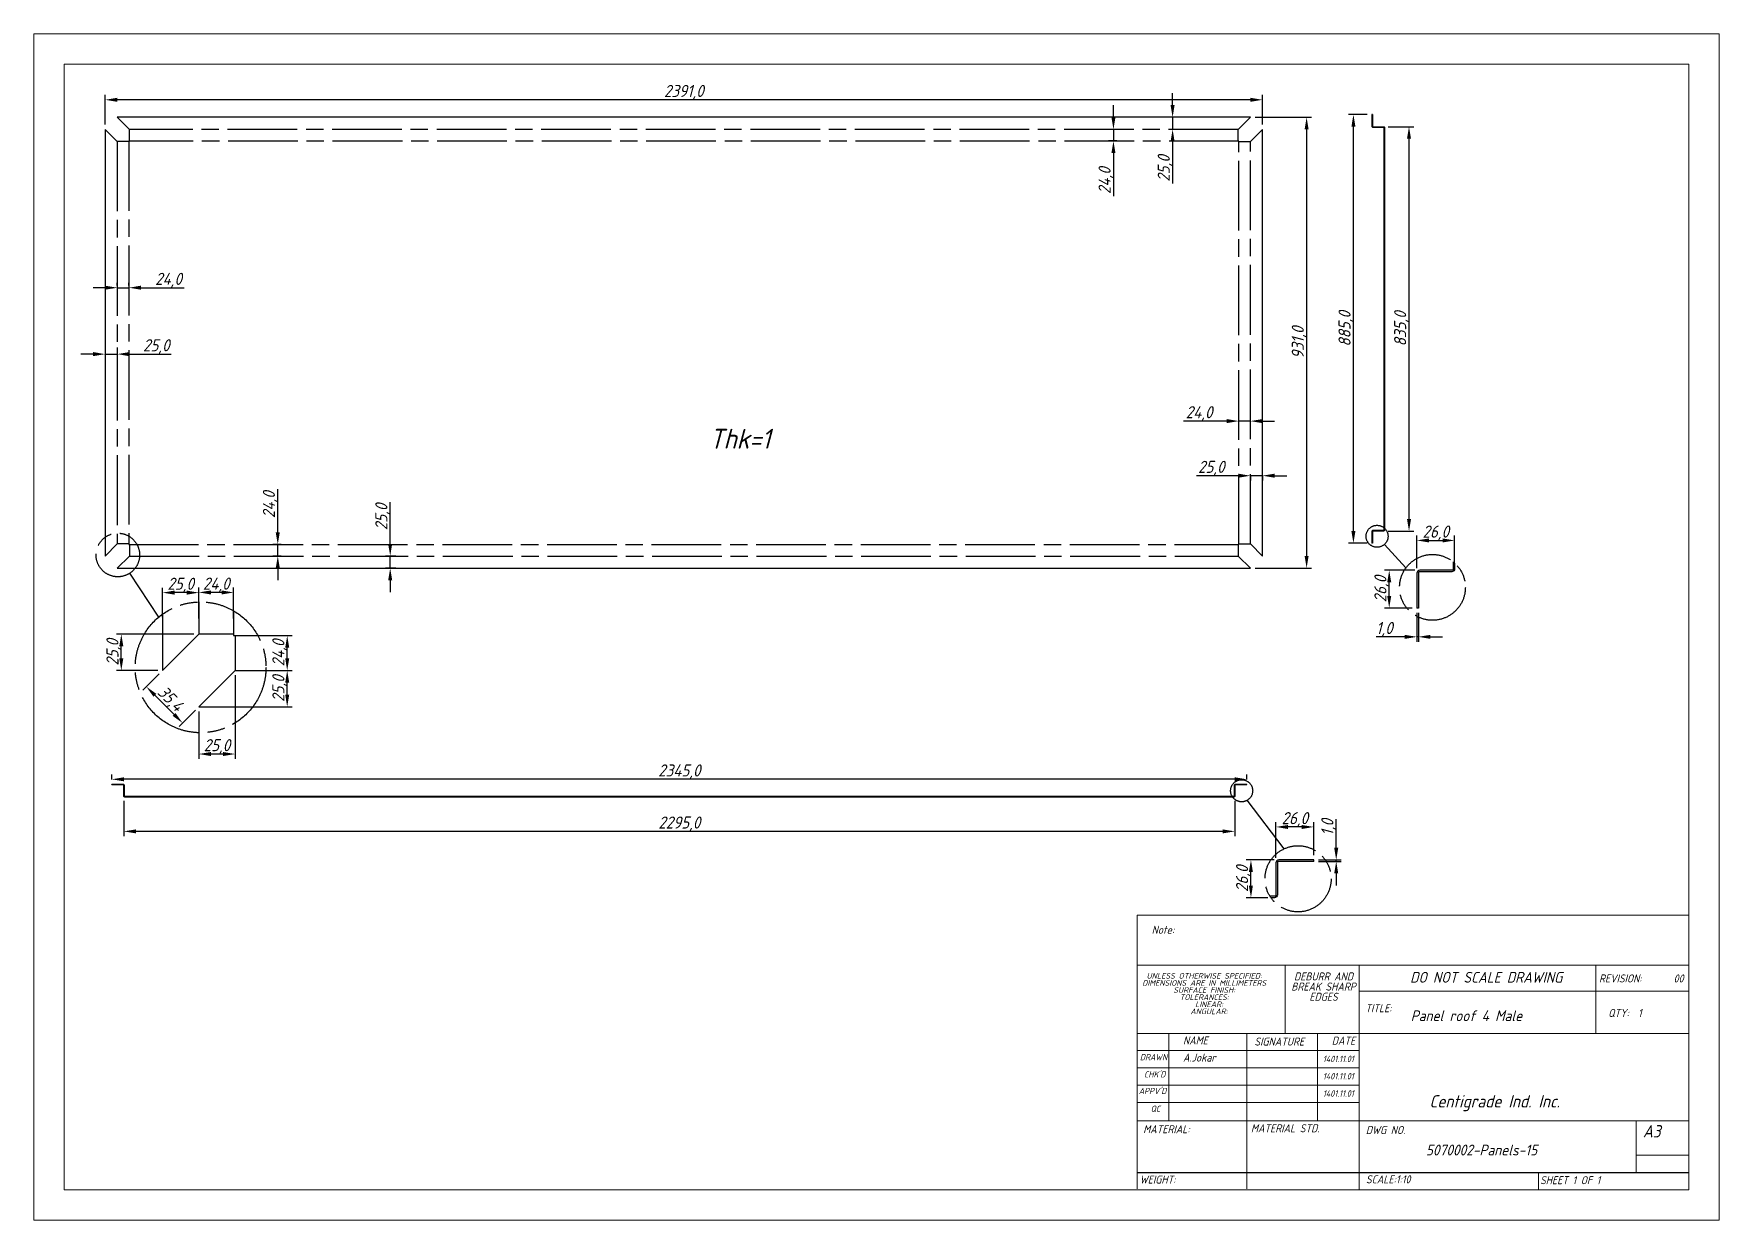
# Model space of a CAD drawing. Header units: inches. Extents: x 18597 to 101525, y -10106 to 51.
# Drawn here: x 63507 to 66990, y -2417 to 33 of the extents above; entities that cross this region are included whole.
import ezdxf

# ---------------------------------------------------------------- set-up
doc = ezdxf.new("R2010")
doc.units = ezdxf.units.IN
doc.header["$LTSCALE"] = 6
doc.header["$MEASUREMENT"] = 0
doc.linetypes.add('ACAD_ISO08W100', pattern=[36, 24, -3, 6, -3])
doc.linetypes.add('SLD-Solid', pattern=[0])
doc.styles.add('GENISO', font='geniso.shx', dxfattribs={"oblique": 15})
doc.dimstyles.new('Scale', dxfattribs={"dimscale": 10, "dimtxt": 2.5, "dimasz": 2.5, "dimexe": 1, "dimexo": 1, "dimgap": 0.1, "dimtad": 1, "dimdec": 1, "dimzin": 0, "dimtxsty": 'GENISO', "dimcen": 2.5, "dimclrd": 1, "dimclre": 1, "dimclrt": 256, "dimadec": 0, "dimazin": 0, "dimtfac": 1, "dimtdec": 1, "dimtmove": 0, "dimatfit": 3, "dimfxl": 1, "dimtzin": 0, "dimlwd": -1, "dimlwe": -1, "dimarcsym": 0})
doc.dimstyles.new('Scale 3', dxfattribs={"dimscale": 10, "dimtxt": 2.5, "dimasz": 2.5, "dimexe": 1, "dimexo": 1, "dimgap": 0.1, "dimtad": 1, "dimdec": 1, "dimlfac": 0.333333, "dimzin": 0, "dimtxsty": 'GENISO', "dimcen": 2.5, "dimclrd": 1, "dimclre": 1, "dimclrt": 256, "dimadec": 0, "dimazin": 0, "dimtfac": 1, "dimtdec": 1, "dimtmove": 0, "dimatfit": 3, "dimfxl": 1, "dimtzin": 0, "dimlwd": -1, "dimlwe": -1, "dimarcsym": 0})

msp = doc.modelspace()

# ---------------------------------------------------------------- texts
at = {"style": 'GENISO', "oblique": 15}
msp.add_text('Thk=1', height=40.989, dxfattribs=at).set_placement((64903.21, -824.11))
at = {"attachment_point": 5, "style": 'GENISO'}
for s, insert, char_height in [('Note:', (65840.24, -1817.67), 16.544), ('UNLESS OTHERWISE SPECIFIED:', (65925.52, -1912.72), 11.5807), ('DEBURR AND', (66171.94, -1913.98), 16.544), ('DO NOT SCALE DRAWING', (66508.04, -1915.72), 22.2706), ('REVISION:       00', (66828.44, -1918.07), 16.5439), ('DIMENSIONS ARE IN MILLIMETERS', (65925.52, -1927.41), 11.5807), ('SURFACE FINISH:', (65925.52, -1942.09), 11.5807), ('BREAK SHARP', (66171.94, -1934.96), 16.5439), ('EDGES', (66171.94, -1955.94), 16.544), ('TOLERANCES:', (65925.52, -1956.77), 11.5807), ('ANGULAR:', (65935.43, -1986.14), 11.581), ('LINEAR:', (65935.43, -1971.46), 11.581), ('TITLE:', (66285.48, -1979.64), 16.544), ('Panel roof 4 Male', (66467.23, -1995.15), 22.2706), ('QTY:  1', (66794.69, -1989.39), 16.544), ('NAME', (65907.34, -2046.17), 16.544), ('SIGNATURE', (66080.55, -2048.53), 16.544), ('DATE', (66213.22, -2046.69), 16.544), ('DRAWN', (65820.79, -2080.71), 12.726), ('A.Jokar', (65915.44, -2081.57), 16.544), ('1401.11.01', (66202.52, -2084.38), 13.235), ("CHK'D", (65823.27, -2116.15), 12.726), ('1401.11.01', (66202.52, -2120.04), 13.235), ("APPV'D", (65818.76, -2150.52), 12.726), ('1401.11.01', (66202.52, -2155.71), 13.235), ('Centigrade Ind. Inc.', (66525.45, -2175.66), 25.4522), ('QC', (65824.82, -2187.02), 12.726), ('MATERIAL:', (65847.49, -2229.46), 16.544), ('MATERIAL STD.', (66092.74, -2227.58), 16.5439), ('DWG NO.', (66300.05, -2231.04), 16.544), ('A3', (66850.06, -2233.67), 25.452), ('5070002-Panels-15', (66498.33, -2272.47), 22.2706), ('WEIGHT:', (65829.3, -2333.36), 16.544), ('SCALE:1:10', (66305.54, -2332.97), 16.544), ('SHEET 1 OF 1', (66681.49, -2334.73), 16.5439)]:
    msp.add_mtext(s, dxfattribs=dict(at, insert=insert, char_height=char_height))

# ---------------------------------------------------------------- blocks, each defined once
blk = doc.blocks.new('*D268')
at = {"color": 1, "transparency": 16777216}
for p, q in [((66030.9, -139.8), (66147, -139.8)), ((66137, -164.8), (66137, -1045.8)), ((66030.9, -1070.8), (66147, -1070.8))]:
    blk.add_line(p, q, dxfattribs=at)
for points in [[(66132.9, -164.8), (66141.2, -164.8), (66137, -139.8)], [(66132.9, -1045.8), (66141.2, -1045.8), (66137, -1070.8)]]:
    blk.add_solid(points, dxfattribs=at)
at = {"layer": 'Defpoints', "color": 0, "transparency": 16777216}
for p in [(66020.9, -139.8), (66020.9, -1070.8), (66137, -1070.8)]:
    blk.add_point(p, dxfattribs=at)
at = {"transparency": 16777216, "insert": (66121.7, -605.3), "char_height": 25, "attachment_point": 5, "rotation": 90, "style": 'GENISO'}
blk.add_mtext('931,0', dxfattribs=at)
blk = doc.blocks.new('*D269')
at = {"color": 1, "transparency": 16777216}
for p, q in [((63654.9, -154.8), (63654.9, -93.7)), ((66020.9, -103.7), (63679.9, -103.7)), ((66045.9, -154.8), (66045.9, -93.7))]:
    blk.add_line(p, q, dxfattribs=at)
for points in [[(63679.9, -99.6), (63679.9, -107.9), (63654.9, -103.7)], [(66020.9, -99.6), (66020.9, -107.9), (66045.9, -103.7)]]:
    blk.add_solid(points, dxfattribs=at)
at = {"layer": 'Defpoints', "color": 0, "transparency": 16777216}
for p in [(63654.9, -103.7), (63654.9, -164.8), (66045.9, -164.8)]:
    blk.add_point(p, dxfattribs=at)
at = {"transparency": 16777216, "insert": (64850.4, -88.4), "char_height": 25, "attachment_point": 5, "style": 'GENISO'}
blk.add_mtext('2391,0', dxfattribs=at)
blk = doc.blocks.new('*D270')
at = {"color": 1, "transparency": 16777216}
for p, q in [((64011.5, -996.8), (64011.5, -907.9)), ((64018.3, -1021.8), (64001.5, -1021.8)), ((64011.5, -1045.8), (64011.5, -1021.8)), ((64018.3, -1045.8), (64001.5, -1045.8)), ((64011.5, -1070.8), (64011.5, -1095.8))]:
    blk.add_line(p, q, dxfattribs=at)
for points in [[(64007.3, -996.8), (64015.7, -996.8), (64011.5, -1021.8)], [(64007.3, -1070.8), (64015.7, -1070.8), (64011.5, -1045.8)]]:
    blk.add_solid(points, dxfattribs=at)
at = {"layer": 'Defpoints', "color": 0, "transparency": 16777216}
for p in [(64011.5, -1021.8), (64028.3, -1021.8), (64028.3, -1045.8)]:
    blk.add_point(p, dxfattribs=at)
at = {"transparency": 16777216, "insert": (63996.1, -939.9), "char_height": 25, "attachment_point": 5, "rotation": 90, "style": 'GENISO'}
blk.add_mtext('24,0', dxfattribs=at)
blk = doc.blocks.new('*D271')
at = {"color": 1, "transparency": 16777216}
for p, q in [((64243.8, -1020.8), (64243.8, -934.4)), ((64255.1, -1045.8), (64233.8, -1045.8)), ((64255.1, -1070.8), (64233.8, -1070.8)), ((64243.8, -1070.8), (64243.8, -1045.8)), ((64243.8, -1095.8), (64243.8, -1120.8))]:
    blk.add_line(p, q, dxfattribs=at)
for points in [[(64239.6, -1020.8), (64247.9, -1020.8), (64243.8, -1045.8)], [(64239.6, -1095.8), (64247.9, -1095.8), (64243.8, -1070.8)]]:
    blk.add_solid(points, dxfattribs=at)
at = {"layer": 'Defpoints', "color": 0, "transparency": 16777216}
for p in [(64243.8, -1045.8), (64265.1, -1045.8), (64265.1, -1070.8)]:
    blk.add_point(p, dxfattribs=at)
at = {"transparency": 16777216, "insert": (64228.4, -965.1), "char_height": 25, "attachment_point": 5, "rotation": 90, "style": 'GENISO'}
blk.add_mtext('25,0', dxfattribs=at)
blk = doc.blocks.new('*D272')
at = {"color": 1, "transparency": 16777216}
for p, q in [((65995.9, -880), (65909.4, -880)), ((66045.9, -880), (66020.9, -880)), ((66020.9, -880.3), (66020.9, -890)), ((66045.9, -880.3), (66045.9, -890)), ((66070.9, -880), (66095.9, -880))]:
    blk.add_line(p, q, dxfattribs=at)
for points in [[(65995.9, -875.8), (65995.9, -884.1), (66020.9, -880)], [(66070.9, -875.8), (66070.9, -884.1), (66045.9, -880)]]:
    blk.add_solid(points, dxfattribs=at)
at = {"layer": 'Defpoints', "color": 0, "transparency": 16777216}
for p in [(66020.9, -870.3), (66045.9, -870.3), (66020.9, -880)]:
    blk.add_point(p, dxfattribs=at)
at = {"transparency": 16777216, "insert": (65940.1, -864.6), "char_height": 25, "attachment_point": 5, "style": 'GENISO'}
blk.add_mtext('25,0', dxfattribs=at)
blk = doc.blocks.new('*D273')
at = {"color": 1, "transparency": 16777216}
for p, q in [((65996.9, -764.6), (65996.9, -757.2)), ((66020.9, -764.6), (66020.9, -757.2)), ((65971.9, -767.2), (65882.9, -767.2)), ((66020.9, -767.2), (65996.9, -767.2)), ((66045.9, -767.2), (66070.9, -767.2))]:
    blk.add_line(p, q, dxfattribs=at)
for points in [[(65971.9, -763), (65971.9, -771.4), (65996.9, -767.2)], [(66045.9, -763), (66045.9, -771.4), (66020.9, -767.2)]]:
    blk.add_solid(points, dxfattribs=at)
at = {"layer": 'Defpoints', "color": 0, "transparency": 16777216}
for p in [(65996.9, -767.2), (65996.9, -774.6), (66020.9, -774.6)]:
    blk.add_point(p, dxfattribs=at)
at = {"transparency": 16777216, "insert": (65914.9, -751.8), "char_height": 25, "attachment_point": 5, "style": 'GENISO'}
blk.add_mtext('24,0', dxfattribs=at)
blk = doc.blocks.new('*D274')
at = {"color": 1, "transparency": 16777216}
for p, q in [((65737.9, -139.8), (65737.9, -114.8)), ((65745.3, -164.8), (65727.9, -164.8)), ((65737.9, -164.8), (65737.9, -188.8)), ((65745.3, -188.8), (65727.9, -188.8)), ((65737.9, -213.8), (65737.9, -302.8))]:
    blk.add_line(p, q, dxfattribs=at)
for points in [[(65733.8, -139.8), (65742.1, -139.8), (65737.9, -164.8)], [(65733.8, -213.8), (65742.1, -213.8), (65737.9, -188.8)]]:
    blk.add_solid(points, dxfattribs=at)
at = {"layer": 'Defpoints', "color": 0, "transparency": 16777216}
for p in [(65755.3, -164.8), (65737.9, -188.8), (65755.3, -188.8)]:
    blk.add_point(p, dxfattribs=at)
at = {"transparency": 16777216, "insert": (65722.6, -270.8), "char_height": 25, "attachment_point": 5, "rotation": 90, "style": 'GENISO'}
blk.add_mtext('24,0', dxfattribs=at)
blk = doc.blocks.new('*D275')
at = {"color": 1, "transparency": 16777216}
for p, q in [((65860.2, -114.8), (65860.2, -89.8)), ((65860.2, -139.8), (65860.2, -164.8)), ((65860.2, -189.8), (65860.2, -276.3))]:
    blk.add_line(p, q, dxfattribs=at)
for points in [[(65856, -114.8), (65864.3, -114.8), (65860.2, -139.8)], [(65856, -189.8), (65864.3, -189.8), (65860.2, -164.8)]]:
    blk.add_solid(points, dxfattribs=at)
at = {"layer": 'Defpoints', "color": 0, "transparency": 16777216}
for p in [(65860.2, -139.8), (65860.2, -164.8), (65860.2, -164.8)]:
    blk.add_point(p, dxfattribs=at)
at = {"transparency": 16777216, "insert": (65844.8, -245.6), "char_height": 25, "attachment_point": 5, "rotation": 90, "style": 'GENISO'}
blk.add_mtext('25,0', dxfattribs=at)
blk = doc.blocks.new('*D276')
at = {"color": 1, "transparency": 16777216}
for p, q in [((63654.9, -615.3), (63654.9, -638.9)), ((63679.9, -615.3), (63679.9, -638.9)), ((63629.9, -628.9), (63604.9, -628.9)), ((63654.9, -628.9), (63679.9, -628.9)), ((63704.9, -628.9), (63791.3, -628.9))]:
    blk.add_line(p, q, dxfattribs=at)
for points in [[(63629.9, -624.7), (63629.9, -633.1), (63654.9, -628.9)], [(63704.9, -624.7), (63704.9, -633.1), (63679.9, -628.9)]]:
    blk.add_solid(points, dxfattribs=at)
at = {"layer": 'Defpoints', "color": 0, "transparency": 16777216}
for p in [(63654.9, -605.3), (63679.9, -605.3), (63679.9, -628.9)]:
    blk.add_point(p, dxfattribs=at)
at = {"transparency": 16777216, "insert": (63760.6, -613.5), "char_height": 25, "attachment_point": 5, "style": 'GENISO'}
blk.add_mtext('25,0', dxfattribs=at)
blk = doc.blocks.new('*D277')
at = {"color": 1, "transparency": 16777216}
for p, q in [((63679.9, -487.1), (63679.9, -481.8)), ((63703.9, -487.1), (63703.9, -481.8)), ((63654.9, -491.8), (63629.9, -491.8)), ((63679.9, -491.8), (63703.9, -491.8)), ((63728.9, -491.8), (63817.8, -491.8))]:
    blk.add_line(p, q, dxfattribs=at)
for points in [[(63654.9, -487.6), (63654.9, -495.9), (63679.9, -491.8)], [(63728.9, -487.6), (63728.9, -495.9), (63703.9, -491.8)]]:
    blk.add_solid(points, dxfattribs=at)
at = {"layer": 'Defpoints', "color": 0, "transparency": 16777216}
for p in [(63679.9, -497.1), (63703.9, -491.8), (63703.9, -497.1)]:
    blk.add_point(p, dxfattribs=at)
at = {"transparency": 16777216, "insert": (63785.8, -476.4), "char_height": 25, "attachment_point": 5, "style": 'GENISO'}
blk.add_mtext('24,0', dxfattribs=at)
blk = doc.blocks.new('*D278')
at = {"color": 1, "transparency": 16777216}
for p, q in [((66360.9, -1075.2), (66297.7, -1075.2)), ((66307.7, -1128.2), (66307.7, -1100.2)), ((66354.9, -1153.2), (66297.7, -1153.2))]:
    blk.add_line(p, q, dxfattribs=at)
for points in [[(66303.6, -1100.2), (66311.9, -1100.2), (66307.7, -1075.2)], [(66303.6, -1128.2), (66311.9, -1128.2), (66307.7, -1153.2)]]:
    blk.add_solid(points, dxfattribs=at)
at = {"layer": 'Defpoints', "color": 0, "transparency": 16777216}
for p in [(66307.7, -1075.2), (66370.9, -1075.2), (66364.9, -1153.2)]:
    blk.add_point(p, dxfattribs=at)
at = {"transparency": 16777216, "insert": (66292.4, -1114.2), "char_height": 25, "attachment_point": 5, "rotation": 90, "style": 'GENISO'}
blk.add_mtext('26,0', dxfattribs=at)
blk = doc.blocks.new('*D279')
at = {"color": 1, "transparency": 16777216}
for p, q in [((66364.9, -1071.2), (66364.9, -1003.6)), ((66442.9, -1062.2), (66442.9, -1003.6)), ((66389.9, -1013.6), (66417.9, -1013.6))]:
    blk.add_line(p, q, dxfattribs=at)
for points in [[(66389.9, -1009.5), (66389.9, -1017.8), (66364.9, -1013.6)], [(66417.9, -1009.5), (66417.9, -1017.8), (66442.9, -1013.6)]]:
    blk.add_solid(points, dxfattribs=at)
at = {"layer": 'Defpoints', "color": 0, "transparency": 16777216}
for p in [(66442.9, -1013.6), (66442.9, -1072.2), (66364.9, -1081.2)]:
    blk.add_point(p, dxfattribs=at)
at = {"transparency": 16777216, "insert": (66403.9, -998.3), "char_height": 25, "attachment_point": 5, "style": 'GENISO'}
blk.add_mtext('26,0', dxfattribs=at)
blk = doc.blocks.new('*D280')
at = {"color": 1, "transparency": 16777216}
for p, q in [((66364.9, -1163.2), (66364.9, -1222.7)), ((66367.9, -1163.2), (66367.9, -1222.7)), ((66339.9, -1212.7), (66280.6, -1212.7)), ((66367.9, -1212.7), (66364.9, -1212.7)), ((66392.9, -1212.7), (66417.9, -1212.7))]:
    blk.add_line(p, q, dxfattribs=at)
for points in [[(66339.9, -1208.6), (66339.9, -1216.9), (66364.9, -1212.7)], [(66392.9, -1208.6), (66392.9, -1216.9), (66367.9, -1212.7)]]:
    blk.add_solid(points, dxfattribs=at)
at = {"layer": 'Defpoints', "color": 0, "transparency": 16777216}
for p in [(66364.9, -1153.2), (66367.9, -1153.2), (66364.9, -1212.7)]:
    blk.add_point(p, dxfattribs=at)
at = {"transparency": 16777216, "insert": (66297.7, -1197.4), "char_height": 25, "attachment_point": 5, "style": 'GENISO'}
blk.add_mtext('1,0', dxfattribs=at)
blk = doc.blocks.new('*D281')
at = {"color": 1, "transparency": 16777216}
for p, q in [((66073.7, -1669.4), (66073.7, -1595.3)), ((66151.7, -1663.4), (66151.7, -1595.3)), ((66126.7, -1605.3), (66098.7, -1605.3))]:
    blk.add_line(p, q, dxfattribs=at)
for points in [[(66098.7, -1601.2), (66098.7, -1609.5), (66073.7, -1605.3)], [(66126.7, -1601.2), (66126.7, -1609.5), (66151.7, -1605.3)]]:
    blk.add_solid(points, dxfattribs=at)
at = {"layer": 'Defpoints', "color": 0, "transparency": 16777216}
for p in [(66073.7, -1605.3), (66073.7, -1679.4), (66151.7, -1673.4)]:
    blk.add_point(p, dxfattribs=at)
at = {"transparency": 16777216, "insert": (66112.7, -1590), "char_height": 25, "attachment_point": 5, "style": 'GENISO'}
blk.add_mtext('26,0', dxfattribs=at)
blk = doc.blocks.new('*D282')
at = {"color": 1, "transparency": 16777216}
for p, q in [((66069.7, -1673.4), (66012, -1673.4)), ((66022, -1726.4), (66022, -1698.4)), ((66057, -1751.4), (66012, -1751.4))]:
    blk.add_line(p, q, dxfattribs=at)
for points in [[(66017.8, -1698.4), (66026.1, -1698.4), (66022, -1673.4)], [(66017.8, -1726.4), (66026.1, -1726.4), (66022, -1751.4)]]:
    blk.add_solid(points, dxfattribs=at)
at = {"layer": 'Defpoints', "color": 0, "transparency": 16777216}
for p in [(66022, -1673.4), (66079.7, -1673.4), (66067, -1751.4)]:
    blk.add_point(p, dxfattribs=at)
at = {"transparency": 16777216, "insert": (66006.6, -1712.4), "char_height": 25, "attachment_point": 5, "rotation": 90, "style": 'GENISO'}
blk.add_mtext('26,0', dxfattribs=at)
blk = doc.blocks.new('*D283')
at = {"color": 1, "transparency": 16777216}
for p, q in [((66198.2, -1648.4), (66198.2, -1589.1)), ((66161.7, -1673.4), (66208.2, -1673.4)), ((66161.7, -1676.4), (66208.2, -1676.4)), ((66198.2, -1676.4), (66198.2, -1673.4)), ((66198.2, -1701.4), (66198.2, -1726.4))]:
    blk.add_line(p, q, dxfattribs=at)
for points in [[(66194, -1648.4), (66202.4, -1648.4), (66198.2, -1673.4)], [(66194, -1701.4), (66202.4, -1701.4), (66198.2, -1676.4)]]:
    blk.add_solid(points, dxfattribs=at)
at = {"layer": 'Defpoints', "color": 0, "transparency": 16777216}
for p in [(66151.7, -1673.4), (66151.7, -1676.4), (66198.2, -1673.4)]:
    blk.add_point(p, dxfattribs=at)
at = {"transparency": 16777216, "insert": (66182.8, -1606.2), "char_height": 25, "attachment_point": 5, "rotation": 90, "style": 'GENISO'}
blk.add_mtext('1,0', dxfattribs=at)
blk = doc.blocks.new('*D284')
at = {"color": 1, "transparency": 16777216}
for p, q in [((63693.6, -1551.6), (63693.6, -1624.4)), ((65988.6, -1551.6), (65988.6, -1624.4)), ((65963.6, -1614.4), (63718.6, -1614.4))]:
    blk.add_line(p, q, dxfattribs=at)
for points in [[(63718.6, -1610.3), (63718.6, -1618.6), (63693.6, -1614.4)], [(65963.6, -1610.3), (65963.6, -1618.6), (65988.6, -1614.4)]]:
    blk.add_solid(points, dxfattribs=at)
at = {"layer": 'Defpoints', "color": 0, "transparency": 16777216}
for p in [(63693.6, -1541.6), (65988.6, -1541.6), (63693.6, -1614.4)]:
    blk.add_point(p, dxfattribs=at)
at = {"transparency": 16777216, "insert": (64841.1, -1599.1), "char_height": 25, "attachment_point": 5, "style": 'GENISO'}
blk.add_mtext('2295,0', dxfattribs=at)
blk = doc.blocks.new('*D285')
at = {"color": 1, "transparency": 16777216}
for p, q in [((66305.8, -159.3), (66358.6, -159.3)), ((66348.6, -969.3), (66348.6, -184.3)), ((66305.8, -994.3), (66358.6, -994.3))]:
    blk.add_line(p, q, dxfattribs=at)
for points in [[(66344.4, -184.3), (66352.8, -184.3), (66348.6, -159.3)], [(66344.4, -969.3), (66352.8, -969.3), (66348.6, -994.3)]]:
    blk.add_solid(points, dxfattribs=at)
at = {"layer": 'Defpoints', "color": 0, "transparency": 16777216}
for p in [(66295.8, -159.3), (66348.6, -159.3), (66295.8, -994.3)]:
    blk.add_point(p, dxfattribs=at)
at = {"transparency": 16777216, "insert": (66333.2, -576.8), "char_height": 25, "attachment_point": 5, "rotation": 90, "style": 'GENISO'}
blk.add_mtext('835,0', dxfattribs=at)
blk = doc.blocks.new('*D286')
at = {"color": 1, "transparency": 16777216}
for p, q in [((63965.2, -1282.2), (64041, -1282.2)), ((64031, -1332.2), (64031, -1307.2)), ((63960.7, -1357.2), (64041, -1357.2))]:
    blk.add_line(p, q, dxfattribs=at)
for points in [[(64026.9, -1307.2), (64035.2, -1307.2), (64031, -1282.2)], [(64026.9, -1332.2), (64035.2, -1332.2), (64031, -1357.2)]]:
    blk.add_solid(points, dxfattribs=at)
at = {"layer": 'Defpoints', "color": 0, "transparency": 16777216}
for p in [(63955.2, -1282.2), (64031, -1282.2), (63950.7, -1357.2)]:
    blk.add_point(p, dxfattribs=at)
at = {"transparency": 16777216, "insert": (64015.7, -1319.7), "char_height": 25, "attachment_point": 5, "rotation": 90, "style": 'GENISO'}
blk.add_mtext('25,0', dxfattribs=at)
blk = doc.blocks.new('*D287')
at = {"color": 1, "transparency": 16777216}
for p, q in [((63773.4, -1172.4), (63773.4, -1111.4)), ((63848.4, -1130.7), (63848.4, -1111.4)), ((63823.4, -1121.4), (63798.4, -1121.4))]:
    blk.add_line(p, q, dxfattribs=at)
for points in [[(63798.4, -1117.2), (63798.4, -1125.6), (63773.4, -1121.4)], [(63823.4, -1117.2), (63823.4, -1125.6), (63848.4, -1121.4)]]:
    blk.add_solid(points, dxfattribs=at)
at = {"layer": 'Defpoints', "color": 0, "transparency": 16777216}
for p in [(63773.4, -1121.4), (63848.4, -1140.7), (63773.4, -1182.4)]:
    blk.add_point(p, dxfattribs=at)
at = {"transparency": 16777216, "insert": (63810.9, -1106), "char_height": 25, "attachment_point": 5, "style": 'GENISO'}
blk.add_mtext('25,0', dxfattribs=at)
blk = doc.blocks.new('*D288')
at = {"color": 1, "transparency": 16777216}
for p, q in [((63848.4, -1174.7), (63848.4, -1111)), ((63920.4, -1174.7), (63920.4, -1111)), ((63895.4, -1121), (63873.4, -1121))]:
    blk.add_line(p, q, dxfattribs=at)
for points in [[(63873.4, -1116.9), (63873.4, -1125.2), (63848.4, -1121)], [(63895.4, -1116.9), (63895.4, -1125.2), (63920.4, -1121)]]:
    blk.add_solid(points, dxfattribs=at)
at = {"layer": 'Defpoints', "color": 0, "transparency": 16777216}
for p in [(63848.4, -1121), (63848.4, -1184.7), (63920.4, -1184.7)]:
    blk.add_point(p, dxfattribs=at)
at = {"transparency": 16777216, "insert": (63884.4, -1105.7), "char_height": 25, "attachment_point": 5, "style": 'GENISO'}
blk.add_mtext('24,0', dxfattribs=at)
blk = doc.blocks.new('*D289')
at = {"color": 1, "transparency": 16777216}
for p, q in [((63952.6, -1210.2), (64041, -1210.2)), ((64031, -1257.2), (64031, -1235.2)), ((63952.6, -1282.2), (64041, -1282.2))]:
    blk.add_line(p, q, dxfattribs=at)
for points in [[(64026.9, -1235.2), (64035.2, -1235.2), (64031, -1210.2)], [(64026.9, -1257.2), (64035.2, -1257.2), (64031, -1282.2)]]:
    blk.add_solid(points, dxfattribs=at)
at = {"layer": 'Defpoints', "color": 0, "transparency": 16777216}
for p in [(63942.6, -1210.2), (64031, -1210.2), (63942.6, -1282.2)]:
    blk.add_point(p, dxfattribs=at)
at = {"transparency": 16777216, "insert": (64015.7, -1246.2), "char_height": 25, "attachment_point": 5, "rotation": 90, "style": 'GENISO'}
blk.add_mtext('24,0', dxfattribs=at)
blk = doc.blocks.new('*D290')
at = {"color": 1, "transparency": 16777216}
for p, q in [((63766.3, -1289.3), (63732.9, -1322.7)), ((63797.3, -1373), (63757.6, -1333.3)), ((63841.3, -1364.3), (63807.9, -1397.7))]:
    blk.add_line(p, q, dxfattribs=at)
for points in [[(63760.6, -1330.4), (63754.7, -1336.3), (63739.9, -1315.6)], [(63800.2, -1370), (63794.3, -1375.9), (63814.9, -1390.6)]]:
    blk.add_solid(points, dxfattribs=at)
at = {"layer": 'Defpoints', "color": 0, "transparency": 16777216}
for p in [(63773.4, -1282.2), (63739.9, -1315.6), (63848.4, -1357.2)]:
    blk.add_point(p, dxfattribs=at)
at = {"transparency": 16777216, "insert": (63788.3, -1342.3), "char_height": 25, "attachment_point": 5, "rotation": 315, "style": 'GENISO'}
blk.add_mtext('35,4', dxfattribs=at)
blk = doc.blocks.new('*D291')
at = {"color": 1, "transparency": 16777216}
for p, q in [((63838.4, -1207.2), (63678.3, -1207.2)), ((63688.3, -1257.2), (63688.3, -1232.2)), ((63763.4, -1282.2), (63678.3, -1282.2))]:
    blk.add_line(p, q, dxfattribs=at)
for points in [[(63684.1, -1232.2), (63692.5, -1232.2), (63688.3, -1207.2)], [(63684.1, -1257.2), (63692.5, -1257.2), (63688.3, -1282.2)]]:
    blk.add_solid(points, dxfattribs=at)
at = {"layer": 'Defpoints', "color": 0, "transparency": 16777216}
for p in [(63688.3, -1207.2), (63848.4, -1207.2), (63773.4, -1282.2)]:
    blk.add_point(p, dxfattribs=at)
at = {"transparency": 16777216, "insert": (63672.9, -1244.7), "char_height": 25, "attachment_point": 5, "rotation": 90, "style": 'GENISO'}
blk.add_mtext('25,0', dxfattribs=at)
blk = doc.blocks.new('*D292')
at = {"color": 1, "transparency": 16777216}
for p, q in [((63923.4, -1292.2), (63923.4, -1464.7)), ((63848.4, -1367.2), (63848.4, -1464.7)), ((63898.4, -1454.7), (63873.4, -1454.7))]:
    blk.add_line(p, q, dxfattribs=at)
for points in [[(63873.4, -1450.5), (63873.4, -1458.9), (63848.4, -1454.7)], [(63898.4, -1450.5), (63898.4, -1458.9), (63923.4, -1454.7)]]:
    blk.add_solid(points, dxfattribs=at)
at = {"layer": 'Defpoints', "color": 0, "transparency": 16777216}
for p in [(63923.4, -1282.2), (63848.4, -1357.2), (63848.4, -1454.7)]:
    blk.add_point(p, dxfattribs=at)
at = {"transparency": 16777216, "insert": (63885.9, -1439.3), "char_height": 25, "attachment_point": 5, "style": 'GENISO'}
blk.add_mtext('25,0', dxfattribs=at)
blk = doc.blocks.new('*D293')
at = {"color": 1, "transparency": 16777216}
for p, q in [((66261.8, -134.3), (66223.7, -134.3)), ((66233.7, -994.3), (66233.7, -159.3)), ((66261.8, -1019.3), (66223.7, -1019.3))]:
    blk.add_line(p, q, dxfattribs=at)
for points in [[(66229.6, -159.3), (66237.9, -159.3), (66233.7, -134.3)], [(66229.6, -994.3), (66237.9, -994.3), (66233.7, -1019.3)]]:
    blk.add_solid(points, dxfattribs=at)
at = {"layer": 'Defpoints', "color": 0, "transparency": 16777216}
for p in [(66233.7, -134.3), (66271.8, -134.3), (66271.8, -1019.3)]:
    blk.add_point(p, dxfattribs=at)
at = {"transparency": 16777216, "insert": (66218.3, -576.8), "char_height": 25, "attachment_point": 5, "rotation": 90, "style": 'GENISO'}
blk.add_mtext('885,0', dxfattribs=at)
blk = doc.blocks.new('*D294')
at = {"color": 1, "transparency": 16777216}
for p, q in [((63668.6, -1507.6), (63668.6, -1496.9)), ((66013.6, -1507.6), (66013.6, -1496.9)), ((65988.6, -1506.9), (63693.6, -1506.9))]:
    blk.add_line(p, q, dxfattribs=at)
for points in [[(63693.6, -1502.7), (63693.6, -1511), (63668.6, -1506.9)], [(65988.6, -1502.7), (65988.6, -1511), (66013.6, -1506.9)]]:
    blk.add_solid(points, dxfattribs=at)
at = {"layer": 'Defpoints', "color": 0, "transparency": 16777216}
for p in [(63668.6, -1506.9), (63668.6, -1517.6), (66013.6, -1517.6)]:
    blk.add_point(p, dxfattribs=at)
at = {"transparency": 16777216, "insert": (64841.1, -1491.5), "char_height": 25, "attachment_point": 5, "style": 'GENISO'}
blk.add_mtext('2345,0', dxfattribs=at)

# ---------------------------------------------------------------- dimensions: what is measured, and where the dimension line sits
for base, p1, p2, dimstyle, picture, middle in [((63654.87, -103.73), (66045.87, -164.84), (63654.87, -164.84), 'Scale', '*D269', (64850.37, -88.36)), ((63703.87, -491.75), (63679.87, -497.11), (63703.87, -497.11), 'Scale', '*D277', (63785.85, -476.37)), ((63679.87, -628.89), (63654.87, -605.34), (63679.87, -605.34), 'Scale', '*D276', (63760.6, -613.51)), ((65996.87, -767.19), (66020.87, -774.63), (65996.87, -774.63), 'Scale', '*D273', (65914.88, -751.81)), ((66020.87, -879.96), (66045.87, -870.28), (66020.87, -870.28), 'Scale', '*D272', (65940.13, -864.58)), ((66442.87, -1013.64), (66364.87, -1081.23), (66442.87, -1072.23), 'Scale 3', '*D279', (66403.87, -998.27)), ((63773.35, -1121.4), (63848.35, -1140.67), (63773.35, -1182.39), 'Scale 3', '*D287', (63810.85, -1106.02)), ((63848.35, -1121.03), (63920.35, -1184.67), (63848.35, -1184.67), 'Scale 3', '*D288', (63884.35, -1105.65)), ((66364.87, -1212.75), (66367.87, -1153.23), (66364.87, -1153.23), 'Scale 3', '*D280', (66297.74, -1197.37)), ((63848.35, -1454.68), (63923.35, -1282.22), (63848.35, -1357.22), 'Scale 3', '*D292', (63885.85, -1439.31)), ((63668.62, -1506.86), (66013.62, -1517.59), (63668.62, -1517.59), 'Scale', '*D294', (64841.12, -1491.48)), ((63693.62, -1614.44), (65988.62, -1541.59), (63693.62, -1541.59), 'Scale', '*D284', (64841.12, -1599.07)), ((66073.68, -1605.34), (66151.68, -1673.35), (66073.68, -1679.35), 'Scale 3', '*D281', (66112.68, -1589.96))]:
    dim = msp.add_linear_dim(base=base, p1=p1, p2=p2, dimstyle=dimstyle)
    dim.commit()
    dim.dimension.update_dxf_attribs({"geometry": picture, "text_midpoint": middle})
for base, p1, p2, dimstyle, picture, middle in [((65860.16, -164.84), (65860.16, -139.84), (65860.16, -164.84), 'Scale', '*D275', (65844.78, -245.57)), ((65737.95, -188.84), (65755.3, -164.84), (65755.3, -188.84), 'Scale', '*D274', (65722.57, -270.82)), ((66233.72, -134.27), (66271.84, -1019.27), (66271.84, -134.27), 'Scale', '*D293', (66218.35, -576.77)), ((66137.04, -1070.84), (66020.87, -139.84), (66020.87, -1070.84), 'Scale', '*D268', (66121.67, -605.34)), ((66348.59, -159.27), (66295.84, -994.27), (66295.84, -159.27), 'Scale', '*D285', (66333.21, -576.77)), ((64011.5, -1021.84), (64028.32, -1045.84), (64028.32, -1021.84), 'Scale', '*D270', (63996.12, -939.86)), ((64243.77, -1045.84), (64265.12, -1070.84), (64265.12, -1045.84), 'Scale', '*D271', (64228.4, -965.11)), ((66307.75, -1075.23), (66364.87, -1153.23), (66370.87, -1075.23), 'Scale 3', '*D278', (66292.37, -1114.23)), ((63688.29, -1207.22), (63773.35, -1282.22), (63848.35, -1207.22), 'Scale 3', '*D291', (63672.91, -1244.72)), ((64031.04, -1210.22), (63942.6, -1282.22), (63942.6, -1210.22), 'Scale 3', '*D289', (64015.66, -1246.22)), ((64031.04, -1282.22), (63950.69, -1357.22), (63955.2, -1282.22), 'Scale 3', '*D286', (64015.66, -1319.72)), ((66198.19, -1673.35), (66151.68, -1676.35), (66151.68, -1673.35), 'Scale 3', '*D283', (66182.81, -1606.22)), ((66021.96, -1673.35), (66067, -1751.35), (66079.68, -1673.35), 'Scale 3', '*D282', (66006.58, -1712.35))]:
    dim = msp.add_linear_dim(base=base, p1=p1, p2=p2, angle=90, dimstyle=dimstyle)
    dim.commit()
    dim.dimension.update_dxf_attribs({"geometry": picture, "text_midpoint": middle})
dim = msp.add_aligned_dim(p1=(63848.35, -1357.22), p2=(63773.35, -1282.22), distance=47.25, dimstyle='Scale 3')
dim.commit()
dim.dimension.update_dxf_attribs({"geometry": '*D290', "text_midpoint": (63788.32, -1342.26)})

# ---------------------------------------------------------------- linework, layer by layer
for p, q in [((66272.84, -134.27), (66271.84, -134.27)), ((63679.87, -189.84), (63654.87, -164.84)), ((63704.87, -164.84), (63679.87, -139.84)), ((63704.87, -188.84), (63704.87, -164.84)), ((65995.87, -164.84), (66020.87, -139.84)), ((65995.87, -188.84), (65995.87, -164.84)), ((66020.87, -189.84), (66045.87, -164.84)), ((63703.87, -189.84), (63679.87, -189.84)), ((65996.87, -189.84), (66020.87, -189.84)), ((63679.87, -1020.84), (63654.87, -1045.84)), ((63703.87, -1020.84), (63679.87, -1020.84)), ((63704.87, -1021.84), (63704.87, -1045.84)), ((65995.87, -1021.84), (65995.87, -1045.84)), ((65996.87, -1020.84), (66020.87, -1020.84)), ((66020.87, -1020.84), (66045.87, -1045.84)), ((66272.84, -1019.27), (66271.84, -1019.27)), ((63704.87, -1045.84), (63679.87, -1070.84)), ((65995.87, -1045.84), (66020.87, -1070.84)), ((66367.87, -1153.23), (66364.87, -1153.23)), ((63848.35, -1207.22), (63773.35, -1282.22)), ((63920.35, -1207.22), (63848.35, -1207.22)), ((63923.35, -1210.22), (63923.35, -1282.22)), ((63923.35, -1282.22), (63848.35, -1357.22)), ((63668.62, -1518.59), (63668.62, -1517.59)), ((66013.62, -1518.59), (66013.62, -1517.59)), ((66151.68, -1676.35), (66151.68, -1673.35)), ((65787.16, -2318.89), (66926.66, -2318.89))]:
    msp.add_line(p, q)
at = {"linetype": 'ACAD_ISO08W100'}
for p, q in [((66342.29, -1070.3), (66297.85, -1021.76)), ((63765.58, -1171.98), (63705.88, -1081.27)), ((66090.92, -1650.28), (66014.43, -1550.18))]:
    msp.add_line(p, q, dxfattribs=at)
at = {"color": 7, "linetype": 'SLD-Solid', "lineweight": 0}
for p, q in [((65787.16, -1787.34), (66926.66, -1787.34)), ((65787.16, -1787.34), (65787.16, -1890.95)), ((65787.16, -1890.95), (66926.66, -1890.95)), ((65787.16, -1890.95), (65787.16, -2352.46)), ((66092.59, -1890.95), (66092.59, -2031.5)), ((66245.31, -1890.95), (66245.31, -2354.55)), ((66734.42, -2031.5), (66734.42, -1890.95)), ((66926.66, -1944.44), (66245.31, -1944.44)), ((66926.66, -2031.5), (65787.16, -2031.5)), ((65852.61, -2031.5), (65852.61, -2211.91)), ((66013.64, -2031.5), (66013.64, -2352.46)), ((66159.71, -2031.5), (66159.71, -2211.91)), ((66245.31, -2352.46), (66245.31, -2031.5)), ((66245.31, -2067.16), (65787.16, -2067.16)), ((66245.31, -2102.82), (65787.16, -2102.82)), ((66245.31, -2138.48), (65787.16, -2138.48)), ((66245.31, -2174.15), (65787.16, -2174.15)), ((65874.42, -2211.91), (65787.16, -2211.91)), ((65874.42, -2211.91), (66926.66, -2211.91)), ((66817.58, -2318.89), (66817.58, -2211.91)), ((66926.66, -2283.23), (66817.58, -2283.23)), ((66616.19, -2354.55), (66616.19, -2318.89))]:
    msp.add_line(p, q, dxfattribs=at)
for points in [[(63507.31, 32.7), (66989.59, 32.7), (66989.59, -2417.49), (63507.31, -2417.49)], [(63570.24, -30.23), (66926.66, -30.23), (66926.66, -2354.55), (63570.24, -2354.55)]]:
    msp.add_lwpolyline(points, close=True, dxfattribs=at)
for points in [[(66271.84, -134.27), (66271.84, -158.27, 0.4142136), (66273.84, -160.27), (66295.84, -160.27, -0.4142136), (66296.84, -161.27), (66296.84, -992.27, -0.4142136), (66295.84, -993.27), (66273.84, -993.27, 0.4142136), (66271.84, -995.27), (66271.84, -1019.27)], [(66272.84, -134.27), (66272.84, -158.27, 0.4142136), (66273.84, -159.27), (66295.84, -159.27, -0.4142136), (66297.84, -161.27), (66297.84, -992.27, -0.4142136), (66295.84, -994.27), (66273.84, -994.27, 0.4142136), (66272.84, -995.27), (66272.84, -1019.27)], [(66439.87, -1057.85), (66439.87, -1072.23, -0.4142136), (66436.87, -1075.23), (66370.87, -1075.23, 0.4142136), (66364.87, -1081.23), (66364.87, -1153.23)], [(66442.87, -1060.44), (66442.87, -1072.23, -0.4142136), (66436.87, -1078.23), (66370.87, -1078.23, 0.4142136), (66367.87, -1081.23), (66367.87, -1153.23)], [(66013.62, -1517.59), (65989.62, -1517.59, 0.4142136), (65987.62, -1519.59), (65987.62, -1541.59, -0.4142136), (65986.62, -1542.59), (63695.62, -1542.59, -0.4142136), (63694.62, -1541.59), (63694.62, -1519.59, 0.4142136), (63692.62, -1517.59), (63668.62, -1517.59)], [(66013.62, -1518.59), (65989.62, -1518.59, 0.4142136), (65988.62, -1519.59), (65988.62, -1541.59, -0.4142136), (65986.62, -1543.59), (63695.62, -1543.59, -0.4142136), (63693.62, -1541.59), (63693.62, -1519.59, 0.4142136), (63692.62, -1518.59), (63668.62, -1518.59)], [(66151.68, -1673.35), (66079.68, -1673.35, 0.4142136), (66073.68, -1679.35), (66073.68, -1745.35, -0.4142136), (66070.68, -1748.35), (66061.34, -1748.35)], [(66151.68, -1676.35), (66079.68, -1676.35, 0.4142136), (66076.68, -1679.35), (66076.68, -1745.35, -0.4142136), (66070.68, -1751.35), (66063.31, -1751.35)]]:
    msp.add_lwpolyline(points, format="xyb")
for points in [[(63654.87, -164.84), (63654.87, -1045.84)], [(66020.87, -139.84), (63679.87, -139.84)], [(66045.87, -1045.84), (66045.87, -164.84)], [(63679.87, -1070.84), (66020.87, -1070.84)], [(63773.35, -1165.96), (63773.35, -1282.22)], [(63848.35, -1357.22), (63959.83, -1357.22)]]:
    msp.add_lwpolyline(points)
at = {"linetype": 'ACAD_ISO08W100'}
for points in [[(65995.87, -164.84), (63704.87, -164.84)], [(63679.87, -189.84), (63679.87, -1020.84)], [(66020.87, -1020.84), (66020.87, -189.84)], [(63704.87, -1045.84), (65995.87, -1045.84)], [(63848.35, -1140.67), (63848.35, -1207.22)], [(63920.35, -1159.11), (63920.35, -1210.22), (63970.28, -1210.22)], [(63923.35, -1282.22), (63987.05, -1282.22)]]:
    msp.add_lwpolyline(points, dxfattribs=at)
msp.add_lwpolyline([(63703.87, -188.84), (63703.87, -1021.84), (65996.87, -1021.84), (65996.87, -188.84)], close=True, dxfattribs=at)
for centre, radius in [((63681.12, -1043.66), 45.03), ((66282.56, -1005.05), 22.65), ((66397.02, -1110.57), 67.94), ((63852.13, -1275.69), 135.08), ((66002.84, -1530.59), 22.76), ((66119.35, -1712.35), 68.28)]:
    msp.add_circle(centre, radius, dxfattribs=at)

msp.set_redraw_order([(e.dxf.handle, doc.entitydb.next_handle()) for e in msp.query("TEXT MTEXT ATTDEF DIMENSION ARC_DIMENSION")])  # texts and dimensions are drawn at this point

doc.saveas('drawing.dxf')
